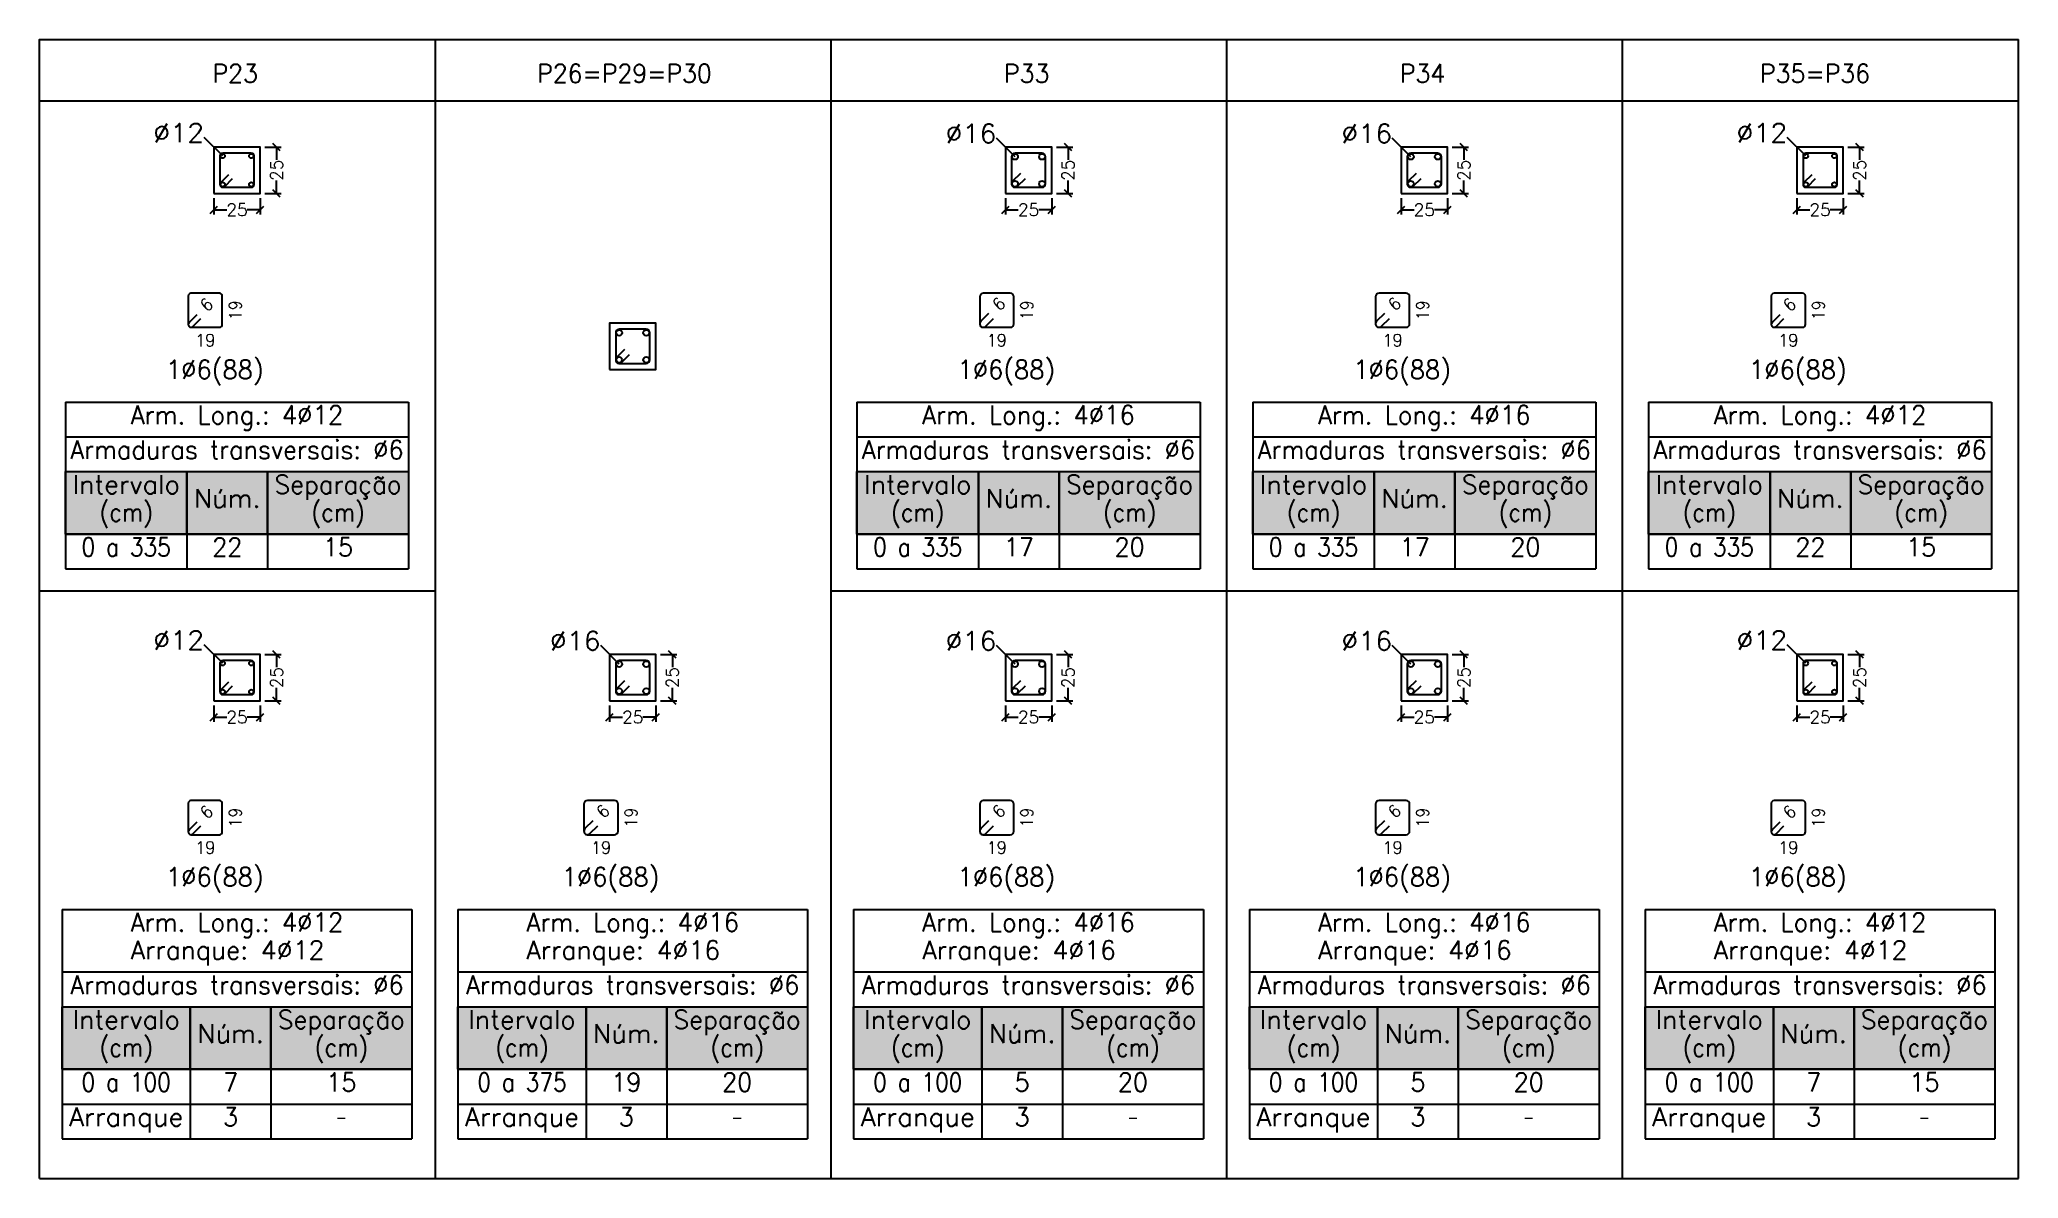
# Model space of a CAD drawing. Header units: inches. Extents: x 0.3 to 21.7, y 0 to 12.3.
import ezdxf
from ezdxf.enums import TextEntityAlignment as Align

# ---------------------------------------------------------------- set-up
doc = ezdxf.new("R2010")
doc.units = ezdxf.units.IN
doc.header["$MEASUREMENT"] = 0
doc.layers.add('.pormenores', color=8, linetype='Continuous')
doc.styles.add('CYPETXT_0.2_romans', font='ROMANS__.TTF', dxfattribs={"height": 0.133333})
doc.styles.add('CYPETXT_romans', font='ROMANS__.TTF', dxfattribs={"height": 0.2})
doc.dimstyles.new('cype_oblique', dxfattribs={"dimtxt": 0.18, "dimasz": 0.18, "dimexe": 0.05, "dimexo": 0.05, "dimgap": 0, "dimtad": 0, "dimdec": 4, "dimzin": 0, "dimdsep": 46, "dimtxsty": 'CYPETXT_0.2_romans', "dimblk": 'OBLIQUE', "dimtsz": 0.04, "dimcen": 0.09, "dimadec": 0, "dimazin": 0, "dimtfac": 1, "dimtdec": 4, "dimtofl": 0, "dimtmove": 2, "dimatfit": 3, "dimfxl": 1, "dimtolj": 1, "dimtzin": 0, "dimarcsym": 0})

msp = doc.modelspace()

# ---------------------------------------------------------------- texts
at = {"layer": '.pormenores', "style": 'CYPETXT_romans'}
for s, height, width, p, p2 in [('P23', 0.2, 0.837611, (2.18326, 11.78699), (2.67526, 11.78699)), ('P26=P29=P30', 0.2, 0.833464, (5.68766, 11.78699), (7.57166, 11.78699)), ('P33', 0.2, 0.837611, (10.72326, 11.78699), (11.21526, 11.78699)), ('P34', 0.2, 0.837611, (14.99326, 11.78699), (15.48526, 11.78699)), ('P35=P36', 0.2, 0.834319, (18.88046, 11.78699), (20.06846, 11.78699)), ('%%c12', 0.2, 0.96554, (1.54586, 11.14599), (2.09486, 11.14599)), ('%%c16', 0.2, 0.96554, (10.09386, 11.13799), (10.64286, 11.13799)), ('%%c16', 0.2, 0.96554, (14.36386, 11.13799), (14.91286, 11.13799)), ('%%c12', 0.2, 0.96554, (18.62586, 11.14599), (19.17486, 11.14599)), ('19', 0.133333, 0.840941, (1.99836, 8.94065), (2.21436, 8.94065)), ('19', 0.133333, 0.840941, (10.53836, 8.94065), (10.75436, 8.94065)), ('19', 0.133333, 0.840941, (14.80836, 8.94065), (15.02436, 8.94065)), ('19', 0.133333, 0.840941, (19.07836, 8.94065), (19.29436, 8.94065)), ('1%%c6(88)', 0.2, 0.858786, (1.68286, 8.59065), (2.73586, 8.59065)), ('1%%c6(88)', 0.2, 0.858786, (10.22286, 8.59065), (11.27586, 8.59065)), ('1%%c6(88)', 0.2, 0.858786, (14.49286, 8.59065), (15.54586, 8.59065)), ('1%%c6(88)', 0.2, 0.858786, (18.76286, 8.59065), (19.81586, 8.59065)), ('Arm. Long.: 4%%c12', 0.2, 0.833143, (1.30184, 8.10148), (3.596, 8.10148)), ('Arm. Long.: 4%%c16', 0.2, 0.833143, (9.84184, 8.10148), (12.136, 8.10148)), ('Arm. Long.: 4%%c16', 0.2, 0.833143, (14.11184, 8.10148), (16.406, 8.10148)), ('Arm. Long.: 4%%c12', 0.2, 0.833143, (18.38184, 8.10148), (20.676, 8.10148)), ('Armaduras transversais: %%c6', 0.2, 0.83363, (0.65101, 7.72632), (4.24668, 7.72632)), ('Armaduras transversais: %%c6', 0.2, 0.83363, (9.19101, 7.72632), (12.78668, 7.72632)), ('Armaduras transversais: %%c6', 0.2, 0.83363, (13.46101, 7.72632), (17.05668, 7.72632)), ('Armaduras transversais: %%c6', 0.2, 0.83363, (17.73101, 7.72632), (21.32668, 7.72632)), ('Intervalo', 0.2, 0.905098, (0.67319, 7.35108), (1.83376, 7.35108)), ('Separação', 0.2, 0.865372, (2.85412, 7.35108), (4.22462, 7.35108)), ('Intervalo', 0.2, 0.905098, (9.21319, 7.35108), (10.37376, 7.35108)), ('Separação', 0.2, 0.865372, (11.39412, 7.35108), (12.76462, 7.35108)), ('Intervalo', 0.2, 0.905098, (13.48319, 7.35108), (14.64376, 7.35108)), ('Separação', 0.2, 0.865372, (15.66412, 7.35108), (17.03462, 7.35108)), ('Intervalo', 0.2, 0.905098, (17.75319, 7.35108), (18.91376, 7.35108)), ('Separação', 0.2, 0.865372, (19.93412, 7.35108), (21.30462, 7.35108)), ('(cm)', 0.2, 0.78554, (0.96555, 7.05119), (1.54133, 7.05119)), ('Núm.', 0.2, 0.922395, (1.98409, 7.20113), (2.70382, 7.20113)), ('(cm)', 0.2, 0.78554, (3.25146, 7.05119), (3.82725, 7.05119)), ('(cm)', 0.2, 0.78554, (9.50555, 7.05119), (10.08133, 7.05119)), ('Núm.', 0.2, 0.922395, (10.52409, 7.20113), (11.24382, 7.20113)), ('(cm)', 0.2, 0.78554, (11.79146, 7.05119), (12.36725, 7.05119)), ('(cm)', 0.2, 0.78554, (13.77555, 7.05119), (14.35133, 7.05119)), ('Núm.', 0.2, 0.922395, (14.79409, 7.20113), (15.51382, 7.20113)), ('(cm)', 0.2, 0.78554, (16.06146, 7.05119), (16.63725, 7.05119)), ('(cm)', 0.2, 0.78554, (18.04555, 7.05119), (18.62133, 7.05119)), ('Núm.', 0.2, 0.922395, (19.06409, 7.20113), (19.78382, 7.20113)), ('(cm)', 0.2, 0.78554, (20.33146, 7.05119), (20.90725, 7.05119)), ('0 a 335', 0.2, 0.708827, (0.77217, 6.67603), (1.73481, 6.67603)), ('22', 0.2, 0.840631, (2.18204, 6.67603), (2.50592, 6.67603)), ('15', 0.2, 0.840631, (3.37745, 6.67603), (3.70133, 6.67603)), ('0 a 335', 0.2, 0.708827, (9.31217, 6.67603), (10.27481, 6.67603)), ('17', 0.2, 0.840631, (10.72204, 6.67603), (11.04592, 6.67603)), ('20', 0.2, 0.840631, (11.91745, 6.67603), (12.24133, 6.67603)), ('0 a 335', 0.2, 0.708827, (13.58217, 6.67603), (14.54481, 6.67603)), ('17', 0.2, 0.840631, (14.99204, 6.67603), (15.31592, 6.67603)), ('20', 0.2, 0.840631, (16.18745, 6.67603), (16.51133, 6.67603)), ('0 a 335', 0.2, 0.708827, (17.85217, 6.67603), (18.81481, 6.67603)), ('22', 0.2, 0.840631, (19.26204, 6.67603), (19.58592, 6.67603)), ('15', 0.2, 0.840631, (20.45745, 6.67603), (20.78133, 6.67603)), ('%%c12', 0.2, 0.96554, (1.54586, 5.67099), (2.09486, 5.67099)), ('%%c16', 0.2, 0.96554, (5.82386, 5.66299), (6.37286, 5.66299)), ('%%c16', 0.2, 0.96554, (10.09386, 5.66299), (10.64286, 5.66299)), ('%%c16', 0.2, 0.96554, (14.36386, 5.66299), (14.91286, 5.66299)), ('%%c12', 0.2, 0.96554, (18.62586, 5.67099), (19.17486, 5.67099)), ('19', 0.133333, 0.840941, (1.99836, 3.46565), (2.21436, 3.46565)), ('19', 0.133333, 0.840941, (6.26836, 3.46565), (6.48436, 3.46565)), ('19', 0.133333, 0.840941, (10.53836, 3.46565), (10.75436, 3.46565)), ('19', 0.133333, 0.840941, (14.80836, 3.46565), (15.02436, 3.46565)), ('19', 0.133333, 0.840941, (19.07836, 3.46565), (19.29436, 3.46565)), ('1%%c6(88)', 0.2, 0.858786, (1.68286, 3.11565), (2.73586, 3.11565)), ('1%%c6(88)', 0.2, 0.858786, (5.95286, 3.11565), (7.00586, 3.11565)), ('1%%c6(88)', 0.2, 0.858786, (10.22286, 3.11565), (11.27586, 3.11565)), ('1%%c6(88)', 0.2, 0.858786, (14.49286, 3.11565), (15.54586, 3.11565)), ('1%%c6(88)', 0.2, 0.858786, (18.76286, 3.11565), (19.81586, 3.11565)), ('Arm. Long.: 4%%c12', 0.2, 0.833143, (1.30184, 2.62648), (3.596, 2.62648)), ('Arm. Long.: 4%%c16', 0.2, 0.833143, (5.57184, 2.62648), (7.866, 2.62648)), ('Arm. Long.: 4%%c16', 0.2, 0.833143, (9.84184, 2.62648), (12.136, 2.62648)), ('Arm. Long.: 4%%c16', 0.2, 0.833143, (14.11184, 2.62648), (16.406, 2.62648)), ('Arm. Long.: 4%%c12', 0.2, 0.833143, (18.38184, 2.62648), (20.676, 2.62648)), ('Arranque: 4%%c12', 0.2, 0.872218, (1.30184, 2.32659), (3.39207, 2.32659)), ('Arranque: 4%%c16', 0.2, 0.872218, (5.57184, 2.32659), (7.66207, 2.32659)), ('Arranque: 4%%c16', 0.2, 0.872218, (9.84184, 2.32659), (11.93207, 2.32659)), ('Arranque: 4%%c16', 0.2, 0.872218, (14.11184, 2.32659), (16.20207, 2.32659)), ('Arranque: 4%%c12', 0.2, 0.872218, (18.38184, 2.32659), (20.47207, 2.32659)), ('Armaduras transversais: %%c6', 0.2, 0.83363, (0.65101, 1.95143), (4.24668, 1.95143)), ('Armaduras transversais: %%c6', 0.2, 0.83363, (4.92101, 1.95143), (8.51668, 1.95143)), ('Armaduras transversais: %%c6', 0.2, 0.83363, (9.19101, 1.95143), (12.78668, 1.95143)), ('Armaduras transversais: %%c6', 0.2, 0.83363, (13.46101, 1.95143), (17.05668, 1.95143)), ('Armaduras transversais: %%c6', 0.2, 0.83363, (17.73101, 1.95143), (21.32668, 1.95143)), ('Intervalo', 0.2, 0.905098, (0.67319, 1.57619), (1.83376, 1.57619)), ('Separação', 0.2, 0.865372, (2.8901, 1.57619), (4.2606, 1.57619)), ('Intervalo', 0.2, 0.905098, (4.94319, 1.57619), (6.10376, 1.57619)), ('Separação', 0.2, 0.865372, (7.1601, 1.57619), (8.5306, 1.57619)), ('Intervalo', 0.2, 0.905098, (9.21319, 1.57619), (10.37376, 1.57619)), ('Separação', 0.2, 0.865372, (11.4301, 1.57619), (12.8006, 1.57619)), ('Intervalo', 0.2, 0.905098, (13.48319, 1.57619), (14.64376, 1.57619)), ('Separação', 0.2, 0.865372, (15.7001, 1.57619), (17.0706, 1.57619)), ('Intervalo', 0.2, 0.905098, (17.75319, 1.57619), (18.91376, 1.57619)), ('Separação', 0.2, 0.865372, (19.9701, 1.57619), (21.3406, 1.57619)), ('(cm)', 0.2, 0.78554, (0.96555, 1.2763), (1.54133, 1.2763)), ('Núm.', 0.2, 0.922395, (2.02007, 1.42624), (2.7398, 1.42624)), ('(cm)', 0.2, 0.78554, (3.28745, 1.2763), (3.86323, 1.2763)), ('(cm)', 0.2, 0.78554, (5.23555, 1.2763), (5.81133, 1.2763)), ('Núm.', 0.2, 0.922395, (6.29007, 1.42624), (7.0098, 1.42624)), ('(cm)', 0.2, 0.78554, (7.55745, 1.2763), (8.13323, 1.2763)), ('(cm)', 0.2, 0.78554, (9.50555, 1.2763), (10.08133, 1.2763)), ('Núm.', 0.2, 0.922395, (10.56007, 1.42624), (11.2798, 1.42624)), ('(cm)', 0.2, 0.78554, (11.82745, 1.2763), (12.40323, 1.2763)), ('(cm)', 0.2, 0.78554, (13.77555, 1.2763), (14.35133, 1.2763)), ('Núm.', 0.2, 0.922395, (14.83007, 1.42624), (15.5498, 1.42624)), ('(cm)', 0.2, 0.78554, (16.09745, 1.2763), (16.67323, 1.2763)), ('(cm)', 0.2, 0.78554, (18.04555, 1.2763), (18.62133, 1.2763)), ('Núm.', 0.2, 0.922395, (19.10007, 1.42624), (19.8198, 1.42624)), ('(cm)', 0.2, 0.78554, (20.36745, 1.2763), (20.94323, 1.2763)), ('0 a 100', 0.2, 0.708827, (0.77217, 0.90114), (1.73481, 0.90114)), ('7', 0.2, 0.840631, (2.29896, 0.90114), (2.4609, 0.90114)), ('15', 0.2, 0.840631, (3.41343, 0.90114), (3.73731, 0.90114)), ('0 a 375', 0.2, 0.708827, (5.04217, 0.90114), (6.00481, 0.90114)), ('19', 0.2, 0.840631, (6.48802, 0.90114), (6.8119, 0.90114)), ('20', 0.2, 0.840631, (7.68343, 0.90114), (8.00731, 0.90114)), ('0 a 100', 0.2, 0.708827, (9.31217, 0.90114), (10.27481, 0.90114)), ('5', 0.2, 0.840631, (10.83896, 0.90114), (11.0009, 0.90114)), ('20', 0.2, 0.840631, (11.95343, 0.90114), (12.27731, 0.90114)), ('0 a 100', 0.2, 0.708827, (13.58217, 0.90114), (14.54481, 0.90114)), ('5', 0.2, 0.840631, (15.10896, 0.90114), (15.2709, 0.90114)), ('20', 0.2, 0.840631, (16.22343, 0.90114), (16.54731, 0.90114)), ('0 a 100', 0.2, 0.708827, (17.85217, 0.90114), (18.81481, 0.90114)), ('7', 0.2, 0.840631, (19.37896, 0.90114), (19.5409, 0.90114)), ('15', 0.2, 0.840631, (20.49343, 0.90114), (20.81731, 0.90114)), ('Arranque', 0.2, 0.923559, (0.63721, 0.52598), (1.86975, 0.52598)), ('3', 0.2, 0.840631, (2.29896, 0.52598), (2.4609, 0.52598)), ('Arranque', 0.2, 0.923559, (4.90721, 0.52598), (6.13975, 0.52598)), ('3', 0.2, 0.840631, (6.56896, 0.52598), (6.7309, 0.52598)), ('Arranque', 0.2, 0.923559, (9.17721, 0.52598), (10.40975, 0.52598)), ('3', 0.2, 0.840631, (10.83896, 0.52598), (11.0009, 0.52598)), ('Arranque', 0.2, 0.923559, (13.44721, 0.52598), (14.67975, 0.52598)), ('3', 0.2, 0.840631, (15.10896, 0.52598), (15.2709, 0.52598)), ('Arranque', 0.2, 0.923559, (17.71721, 0.52598), (18.94975, 0.52598)), ('3', 0.2, 0.840631, (19.37896, 0.52598), (19.5409, 0.52598)), ('-', 0.2, 0.481468, (3.51537, 0.52598), (3.63532, 0.52598)), ('-', 0.2, 0.481468, (7.78537, 0.52598), (7.90532, 0.52598)), ('-', 0.2, 0.481468, (12.05537, 0.52598), (12.17532, 0.52598)), ('-', 0.2, 0.481468, (16.32537, 0.52598), (16.44532, 0.52598)), ('-', 0.2, 0.481468, (20.59537, 0.52598), (20.71532, 0.52598))]:
    msp.add_text(s, height=height, dxfattribs=dict(at, width=width)).set_placement(p, p2, align=Align.FIT)
at = {"layer": '.pormenores', "style": 'CYPETXT_romans', "width": 0.840941}
for s, height, rotation, p, p2 in [('6', 0.13333, 45, (2.12867, 9.30582), (2.20504, 9.38219)), ('19', 0.133333, 90, (2.49636, 9.22265), (2.49636, 9.43865)), ('6', 0.13333, 45, (10.67667, 9.31382), (10.75304, 9.39019)), ('19', 0.133333, 90, (11.03636, 9.22265), (11.03636, 9.43865)), ('6', 0.13333, 45, (14.94667, 9.31382), (15.02304, 9.39019)), ('19', 0.133333, 90, (15.30636, 9.22265), (15.30636, 9.43865)), ('6', 0.13333, 45, (19.20867, 9.30582), (19.28504, 9.38219)), ('19', 0.133333, 90, (19.57636, 9.22265), (19.57636, 9.43865)), ('6', 0.13333, 45, (2.12867, 3.83082), (2.20504, 3.90719)), ('19', 0.133333, 90, (2.49636, 3.74765), (2.49636, 3.96365)), ('6', 0.13333, 45, (6.40667, 3.83882), (6.48304, 3.91519)), ('19', 0.133333, 90, (6.76636, 3.74765), (6.76636, 3.96365)), ('6', 0.13333, 45, (10.67667, 3.83882), (10.75304, 3.91519)), ('19', 0.133333, 90, (11.03636, 3.74765), (11.03636, 3.96365)), ('6', 0.13333, 45, (14.94667, 3.83882), (15.02304, 3.91519)), ('19', 0.133333, 90, (15.30636, 3.74765), (15.30636, 3.96365)), ('6', 0.13333, 45, (19.20867, 3.83082), (19.28504, 3.90719)), ('19', 0.133333, 90, (19.57636, 3.74765), (19.57636, 3.96365))]:
    msp.add_text(s, height=height, rotation=rotation, dxfattribs=at).set_placement(p, p2, align=Align.FIT)

# ---------------------------------------------------------------- blocks, each defined once
blk = doc.blocks.new('*D58')
at = {"layer": '.pormenores', "color": 0, "lineweight": -2, "transparency": 16777216}
for p, q in [((2.199, 10.542), (2.199, 10.365)), ((2.699, 10.542), (2.699, 10.365)), ((2.159, 10.375), (2.239, 10.455)), ((2.199, 10.415), (2.338, 10.415)), ((2.699, 10.415), (2.559, 10.415)), ((2.659, 10.375), (2.739, 10.455))]:
    blk.add_line(p, q, dxfattribs=at)
at = {"layer": 'Defpoints', "color": 0, "transparency": 16777216}
for p in [(2.199, 10.592), (2.699, 10.592), (2.699, 10.415)]:
    blk.add_point(p, dxfattribs=at)
at = {"layer": '.pormenores', "color": 0, "transparency": 16777216, "insert": (2.449, 10.415), "char_height": 0.1333, "attachment_point": 5, "style": 'CYPETXT_0.2_romans'}
blk.add_mtext('\\A1;25', dxfattribs=at)
blk = doc.blocks.new('_OBLIQUE')
at = {"color": 0, "linetype": 'ByBlock'}
blk.add_line((-0.5, -0.5), (0.5, 0.5), dxfattribs=at)
blk = doc.blocks.new('*D59')
at = {"layer": '.pormenores', "color": 0, "lineweight": -2, "transparency": 16777216}
for p, q in [((2.916, 11.052), (2.836, 11.132)), ((2.749, 11.092), (2.926, 11.092)), ((2.876, 11.092), (2.876, 10.953)), ((2.876, 10.592), (2.876, 10.731)), ((2.749, 10.592), (2.926, 10.592)), ((2.916, 10.552), (2.836, 10.632))]:
    blk.add_line(p, q, dxfattribs=at)
at = {"layer": 'Defpoints', "color": 0, "transparency": 16777216}
for p in [(2.699, 11.092), (2.876, 11.092), (2.699, 10.592)]:
    blk.add_point(p, dxfattribs=at)
at = {"layer": '.pormenores', "color": 0, "transparency": 16777216, "insert": (2.876, 10.842), "char_height": 0.1333, "attachment_point": 5, "rotation": 90, "style": 'CYPETXT_0.2_romans'}
blk.add_mtext('\\A1;25', dxfattribs=at)
blk = doc.blocks.new('*D60')
at = {"layer": '.pormenores', "color": 0, "lineweight": -2, "transparency": 16777216}
for p, q in [((10.739, 10.542), (10.739, 10.365)), ((11.239, 10.542), (11.239, 10.365)), ((10.699, 10.375), (10.779, 10.455)), ((10.739, 10.415), (10.878, 10.415)), ((11.239, 10.415), (11.099, 10.415)), ((11.199, 10.375), (11.279, 10.455))]:
    blk.add_line(p, q, dxfattribs=at)
at = {"layer": 'Defpoints', "color": 0, "transparency": 16777216}
for p in [(10.739, 10.592), (11.239, 10.592), (11.239, 10.415)]:
    blk.add_point(p, dxfattribs=at)
at = {"layer": '.pormenores', "color": 0, "transparency": 16777216, "insert": (10.989, 10.415), "char_height": 0.1333, "attachment_point": 5, "style": 'CYPETXT_0.2_romans'}
blk.add_mtext('\\A1;25', dxfattribs=at)
blk = doc.blocks.new('*D61')
at = {"layer": '.pormenores', "color": 0, "lineweight": -2, "transparency": 16777216}
for p, q in [((11.456, 11.052), (11.376, 11.132)), ((11.289, 11.092), (11.466, 11.092)), ((11.416, 11.092), (11.416, 10.953)), ((11.416, 10.592), (11.416, 10.731)), ((11.289, 10.592), (11.466, 10.592)), ((11.456, 10.552), (11.376, 10.632))]:
    blk.add_line(p, q, dxfattribs=at)
at = {"layer": 'Defpoints', "color": 0, "transparency": 16777216}
for p in [(11.239, 11.092), (11.416, 11.092), (11.239, 10.592)]:
    blk.add_point(p, dxfattribs=at)
at = {"layer": '.pormenores', "color": 0, "transparency": 16777216, "insert": (11.416, 10.842), "char_height": 0.1333, "attachment_point": 5, "rotation": 90, "style": 'CYPETXT_0.2_romans'}
blk.add_mtext('\\A1;25', dxfattribs=at)
blk = doc.blocks.new('*D62')
at = {"layer": '.pormenores', "color": 0, "lineweight": -2, "transparency": 16777216}
for p, q in [((15.009, 10.542), (15.009, 10.365)), ((15.509, 10.542), (15.509, 10.365)), ((14.969, 10.375), (15.049, 10.455)), ((15.009, 10.415), (15.148, 10.415)), ((15.509, 10.415), (15.369, 10.415)), ((15.469, 10.375), (15.549, 10.455))]:
    blk.add_line(p, q, dxfattribs=at)
at = {"layer": 'Defpoints', "color": 0, "transparency": 16777216}
for p in [(15.009, 10.592), (15.509, 10.592), (15.509, 10.415)]:
    blk.add_point(p, dxfattribs=at)
at = {"layer": '.pormenores', "color": 0, "transparency": 16777216, "insert": (15.259, 10.415), "char_height": 0.1333, "attachment_point": 5, "style": 'CYPETXT_0.2_romans'}
blk.add_mtext('\\A1;25', dxfattribs=at)
blk = doc.blocks.new('*D63')
at = {"layer": '.pormenores', "color": 0, "lineweight": -2, "transparency": 16777216}
for p, q in [((15.726, 11.052), (15.646, 11.132)), ((15.559, 11.092), (15.736, 11.092)), ((15.686, 11.092), (15.686, 10.953)), ((15.686, 10.592), (15.686, 10.731)), ((15.559, 10.592), (15.736, 10.592)), ((15.726, 10.552), (15.646, 10.632))]:
    blk.add_line(p, q, dxfattribs=at)
at = {"layer": 'Defpoints', "color": 0, "transparency": 16777216}
for p in [(15.509, 11.092), (15.686, 11.092), (15.509, 10.592)]:
    blk.add_point(p, dxfattribs=at)
at = {"layer": '.pormenores', "color": 0, "transparency": 16777216, "insert": (15.686, 10.842), "char_height": 0.1333, "attachment_point": 5, "rotation": 90, "style": 'CYPETXT_0.2_romans'}
blk.add_mtext('\\A1;25', dxfattribs=at)
blk = doc.blocks.new('*D64')
at = {"layer": '.pormenores', "color": 0, "lineweight": -2, "transparency": 16777216}
for p, q in [((19.279, 10.542), (19.279, 10.365)), ((19.779, 10.542), (19.779, 10.365)), ((19.239, 10.375), (19.319, 10.455)), ((19.279, 10.415), (19.418, 10.415)), ((19.779, 10.415), (19.639, 10.415)), ((19.739, 10.375), (19.819, 10.455))]:
    blk.add_line(p, q, dxfattribs=at)
at = {"layer": 'Defpoints', "color": 0, "transparency": 16777216}
for p in [(19.279, 10.592), (19.779, 10.592), (19.779, 10.415)]:
    blk.add_point(p, dxfattribs=at)
at = {"layer": '.pormenores', "color": 0, "transparency": 16777216, "insert": (19.529, 10.415), "char_height": 0.1333, "attachment_point": 5, "style": 'CYPETXT_0.2_romans'}
blk.add_mtext('\\A1;25', dxfattribs=at)
blk = doc.blocks.new('*D65')
at = {"layer": '.pormenores', "color": 0, "lineweight": -2, "transparency": 16777216}
for p, q in [((19.996, 11.052), (19.916, 11.132)), ((19.829, 11.092), (20.006, 11.092)), ((19.956, 11.092), (19.956, 10.953)), ((19.956, 10.592), (19.956, 10.731)), ((19.829, 10.592), (20.006, 10.592)), ((19.996, 10.552), (19.916, 10.632))]:
    blk.add_line(p, q, dxfattribs=at)
at = {"layer": 'Defpoints', "color": 0, "transparency": 16777216}
for p in [(19.779, 11.092), (19.956, 11.092), (19.779, 10.592)]:
    blk.add_point(p, dxfattribs=at)
at = {"layer": '.pormenores', "color": 0, "transparency": 16777216, "insert": (19.956, 10.842), "char_height": 0.1333, "attachment_point": 5, "rotation": 90, "style": 'CYPETXT_0.2_romans'}
blk.add_mtext('\\A1;25', dxfattribs=at)
blk = doc.blocks.new('*D66')
at = {"layer": '.pormenores', "color": 0, "lineweight": -2, "transparency": 16777216}
for p, q in [((2.159, 4.9), (2.239, 4.98)), ((2.199, 5.067), (2.199, 4.89)), ((2.199, 4.94), (2.338, 4.94)), ((2.699, 4.94), (2.559, 4.94)), ((2.659, 4.9), (2.739, 4.98)), ((2.699, 5.067), (2.699, 4.89))]:
    blk.add_line(p, q, dxfattribs=at)
at = {"layer": 'Defpoints', "color": 0, "transparency": 16777216}
for p in [(2.199, 5.117), (2.699, 5.117), (2.699, 4.94)]:
    blk.add_point(p, dxfattribs=at)
at = {"layer": '.pormenores', "color": 0, "transparency": 16777216, "insert": (2.449, 4.94), "char_height": 0.1333, "attachment_point": 5, "style": 'CYPETXT_0.2_romans'}
blk.add_mtext('\\A1;25', dxfattribs=at)
blk = doc.blocks.new('*D67')
at = {"layer": '.pormenores', "color": 0, "lineweight": -2, "transparency": 16777216}
for p, q in [((2.749, 5.617), (2.926, 5.617)), ((2.916, 5.577), (2.836, 5.657)), ((2.876, 5.617), (2.876, 5.478)), ((2.916, 5.077), (2.836, 5.157)), ((2.876, 5.117), (2.876, 5.256)), ((2.749, 5.117), (2.926, 5.117))]:
    blk.add_line(p, q, dxfattribs=at)
at = {"layer": 'Defpoints', "color": 0, "transparency": 16777216}
for p in [(2.699, 5.617), (2.876, 5.617), (2.699, 5.117)]:
    blk.add_point(p, dxfattribs=at)
at = {"layer": '.pormenores', "color": 0, "transparency": 16777216, "insert": (2.876, 5.367), "char_height": 0.1333, "attachment_point": 5, "rotation": 90, "style": 'CYPETXT_0.2_romans'}
blk.add_mtext('\\A1;25', dxfattribs=at)
blk = doc.blocks.new('*D68')
at = {"layer": '.pormenores', "color": 0, "lineweight": -2, "transparency": 16777216}
for p, q in [((6.429, 4.9), (6.509, 4.98)), ((6.469, 5.067), (6.469, 4.89)), ((6.469, 4.94), (6.608, 4.94)), ((6.969, 4.94), (6.829, 4.94)), ((6.929, 4.9), (7.009, 4.98)), ((6.969, 5.067), (6.969, 4.89))]:
    blk.add_line(p, q, dxfattribs=at)
at = {"layer": 'Defpoints', "color": 0, "transparency": 16777216}
for p in [(6.469, 5.117), (6.969, 5.117), (6.969, 4.94)]:
    blk.add_point(p, dxfattribs=at)
at = {"layer": '.pormenores', "color": 0, "transparency": 16777216, "insert": (6.719, 4.94), "char_height": 0.1333, "attachment_point": 5, "style": 'CYPETXT_0.2_romans'}
blk.add_mtext('\\A1;25', dxfattribs=at)
blk = doc.blocks.new('*D69')
at = {"layer": '.pormenores', "color": 0, "lineweight": -2, "transparency": 16777216}
for p, q in [((7.019, 5.617), (7.196, 5.617)), ((7.186, 5.577), (7.106, 5.657)), ((7.146, 5.617), (7.146, 5.478)), ((7.186, 5.077), (7.106, 5.157)), ((7.146, 5.117), (7.146, 5.256)), ((7.019, 5.117), (7.196, 5.117))]:
    blk.add_line(p, q, dxfattribs=at)
at = {"layer": 'Defpoints', "color": 0, "transparency": 16777216}
for p in [(6.969, 5.617), (7.146, 5.617), (6.969, 5.117)]:
    blk.add_point(p, dxfattribs=at)
at = {"layer": '.pormenores', "color": 0, "transparency": 16777216, "insert": (7.146, 5.367), "char_height": 0.1333, "attachment_point": 5, "rotation": 90, "style": 'CYPETXT_0.2_romans'}
blk.add_mtext('\\A1;25', dxfattribs=at)
blk = doc.blocks.new('*D70')
at = {"layer": '.pormenores', "color": 0, "lineweight": -2, "transparency": 16777216}
for p, q in [((10.699, 4.9), (10.779, 4.98)), ((10.739, 5.067), (10.739, 4.89)), ((10.739, 4.94), (10.878, 4.94)), ((11.239, 4.94), (11.099, 4.94)), ((11.199, 4.9), (11.279, 4.98)), ((11.239, 5.067), (11.239, 4.89))]:
    blk.add_line(p, q, dxfattribs=at)
at = {"layer": 'Defpoints', "color": 0, "transparency": 16777216}
for p in [(10.739, 5.117), (11.239, 5.117), (11.239, 4.94)]:
    blk.add_point(p, dxfattribs=at)
at = {"layer": '.pormenores', "color": 0, "transparency": 16777216, "insert": (10.989, 4.94), "char_height": 0.1333, "attachment_point": 5, "style": 'CYPETXT_0.2_romans'}
blk.add_mtext('\\A1;25', dxfattribs=at)
blk = doc.blocks.new('*D71')
at = {"layer": '.pormenores', "color": 0, "lineweight": -2, "transparency": 16777216}
for p, q in [((11.289, 5.617), (11.466, 5.617)), ((11.456, 5.577), (11.376, 5.657)), ((11.416, 5.617), (11.416, 5.478)), ((11.456, 5.077), (11.376, 5.157)), ((11.416, 5.117), (11.416, 5.256)), ((11.289, 5.117), (11.466, 5.117))]:
    blk.add_line(p, q, dxfattribs=at)
at = {"layer": 'Defpoints', "color": 0, "transparency": 16777216}
for p in [(11.239, 5.617), (11.416, 5.617), (11.239, 5.117)]:
    blk.add_point(p, dxfattribs=at)
at = {"layer": '.pormenores', "color": 0, "transparency": 16777216, "insert": (11.416, 5.367), "char_height": 0.1333, "attachment_point": 5, "rotation": 90, "style": 'CYPETXT_0.2_romans'}
blk.add_mtext('\\A1;25', dxfattribs=at)
blk = doc.blocks.new('*D72')
at = {"layer": '.pormenores', "color": 0, "lineweight": -2, "transparency": 16777216}
for p, q in [((14.969, 4.9), (15.049, 4.98)), ((15.009, 5.067), (15.009, 4.89)), ((15.009, 4.94), (15.148, 4.94)), ((15.509, 4.94), (15.369, 4.94)), ((15.469, 4.9), (15.549, 4.98)), ((15.509, 5.067), (15.509, 4.89))]:
    blk.add_line(p, q, dxfattribs=at)
at = {"layer": 'Defpoints', "color": 0, "transparency": 16777216}
for p in [(15.009, 5.117), (15.509, 5.117), (15.509, 4.94)]:
    blk.add_point(p, dxfattribs=at)
at = {"layer": '.pormenores', "color": 0, "transparency": 16777216, "insert": (15.259, 4.94), "char_height": 0.1333, "attachment_point": 5, "style": 'CYPETXT_0.2_romans'}
blk.add_mtext('\\A1;25', dxfattribs=at)
blk = doc.blocks.new('*D73')
at = {"layer": '.pormenores', "color": 0, "lineweight": -2, "transparency": 16777216}
for p, q in [((15.559, 5.617), (15.736, 5.617)), ((15.726, 5.577), (15.646, 5.657)), ((15.686, 5.617), (15.686, 5.478)), ((15.726, 5.077), (15.646, 5.157)), ((15.686, 5.117), (15.686, 5.256)), ((15.559, 5.117), (15.736, 5.117))]:
    blk.add_line(p, q, dxfattribs=at)
at = {"layer": 'Defpoints', "color": 0, "transparency": 16777216}
for p in [(15.509, 5.617), (15.686, 5.617), (15.509, 5.117)]:
    blk.add_point(p, dxfattribs=at)
at = {"layer": '.pormenores', "color": 0, "transparency": 16777216, "insert": (15.686, 5.367), "char_height": 0.1333, "attachment_point": 5, "rotation": 90, "style": 'CYPETXT_0.2_romans'}
blk.add_mtext('\\A1;25', dxfattribs=at)
blk = doc.blocks.new('*D74')
at = {"layer": '.pormenores', "color": 0, "lineweight": -2, "transparency": 16777216}
for p, q in [((19.239, 4.9), (19.319, 4.98)), ((19.279, 5.067), (19.279, 4.89)), ((19.279, 4.94), (19.418, 4.94)), ((19.779, 4.94), (19.639, 4.94)), ((19.739, 4.9), (19.819, 4.98)), ((19.779, 5.067), (19.779, 4.89))]:
    blk.add_line(p, q, dxfattribs=at)
at = {"layer": 'Defpoints', "color": 0, "transparency": 16777216}
for p in [(19.279, 5.117), (19.779, 5.117), (19.779, 4.94)]:
    blk.add_point(p, dxfattribs=at)
at = {"layer": '.pormenores', "color": 0, "transparency": 16777216, "insert": (19.529, 4.94), "char_height": 0.1333, "attachment_point": 5, "style": 'CYPETXT_0.2_romans'}
blk.add_mtext('\\A1;25', dxfattribs=at)
blk = doc.blocks.new('*D75')
at = {"layer": '.pormenores', "color": 0, "lineweight": -2, "transparency": 16777216}
for p, q in [((19.829, 5.617), (20.006, 5.617)), ((19.996, 5.577), (19.916, 5.657)), ((19.956, 5.617), (19.956, 5.478)), ((19.996, 5.077), (19.916, 5.157)), ((19.956, 5.117), (19.956, 5.256)), ((19.829, 5.117), (20.006, 5.117))]:
    blk.add_line(p, q, dxfattribs=at)
at = {"layer": 'Defpoints', "color": 0, "transparency": 16777216}
for p in [(19.779, 5.617), (19.956, 5.617), (19.779, 5.117)]:
    blk.add_point(p, dxfattribs=at)
at = {"layer": '.pormenores', "color": 0, "transparency": 16777216, "insert": (19.956, 5.367), "char_height": 0.1333, "attachment_point": 5, "rotation": 90, "style": 'CYPETXT_0.2_romans'}
blk.add_mtext('\\A1;25', dxfattribs=at)

# ---------------------------------------------------------------- dimensions: what is measured, and where the dimension line sits
at = {"layer": '.pormenores'}
for p1, p2, picture, middle in [((2.69886, 10.59199), (2.69886, 11.09199), '*D59', (2.8762, 10.84199)), ((11.23886, 10.59199), (11.23886, 11.09199), '*D61', (11.4162, 10.84199)), ((15.50886, 10.59199), (15.50886, 11.09199), '*D63', (15.6862, 10.84199)), ((19.77886, 10.59199), (19.77886, 11.09199), '*D65', (19.9562, 10.84199)), ((2.19886, 10.59199), (2.69886, 10.59199), '*D58', (2.44886, 10.41465)), ((10.73886, 10.59199), (11.23886, 10.59199), '*D60', (10.98886, 10.41465)), ((15.00886, 10.59199), (15.50886, 10.59199), '*D62', (15.25886, 10.41465)), ((19.27886, 10.59199), (19.77886, 10.59199), '*D64', (19.52886, 10.41465)), ((2.69886, 5.11699), (2.69886, 5.61699), '*D67', (2.8762, 5.36699)), ((6.96886, 5.11699), (6.96886, 5.61699), '*D69', (7.1462, 5.36699)), ((11.23886, 5.11699), (11.23886, 5.61699), '*D71', (11.4162, 5.36699)), ((15.50886, 5.11699), (15.50886, 5.61699), '*D73', (15.6862, 5.36699)), ((19.77886, 5.11699), (19.77886, 5.61699), '*D75', (19.9562, 5.36699)), ((2.19886, 5.11699), (2.69886, 5.11699), '*D66', (2.44886, 4.93965)), ((6.46886, 5.11699), (6.96886, 5.11699), '*D68', (6.71886, 4.93965)), ((10.73886, 5.11699), (11.23886, 5.11699), '*D70', (10.98886, 4.93965)), ((15.00886, 5.11699), (15.50886, 5.11699), '*D72', (15.25886, 4.93965)), ((19.27886, 5.11699), (19.77886, 5.11699), '*D74', (19.52886, 4.93965))]:
    dim = msp.add_aligned_dim(p1=p1, p2=p2, distance=-0.17733, text='25', dimstyle='cype_oblique', dxfattribs=at)
    dim.commit()
    dim.dimension.update_dxf_attribs({"geometry": picture, "text_midpoint": middle})

# ---------------------------------------------------------------- hatches: boundary and pattern name
at = {"layer": '.pormenores', "true_color": 0xf2f1f0}
for points in [[(0.59801, 7.59025), (1.9089, 7.59025), (1.9089, 6.91521), (0.59801, 6.91521)], [(1.9089, 7.59025), (2.77894, 7.59025), (2.77894, 6.91521), (1.9089, 6.91521)], [(2.77894, 7.59025), (4.29972, 7.59025), (4.29972, 6.91521), (2.77894, 6.91521)], [(9.13801, 7.59025), (10.4489, 7.59025), (10.4489, 6.91521), (9.13801, 6.91521)], [(10.4489, 7.59025), (11.31894, 7.59025), (11.31894, 6.91521), (10.4489, 6.91521)], [(11.31894, 7.59025), (12.83972, 7.59025), (12.83972, 6.91521), (11.31894, 6.91521)], [(13.40801, 7.59025), (14.7189, 7.59025), (14.7189, 6.91521), (13.40801, 6.91521)], [(14.7189, 7.59025), (15.58894, 7.59025), (15.58894, 6.91521), (14.7189, 6.91521)], [(15.58894, 7.59025), (17.10972, 7.59025), (17.10972, 6.91521), (15.58894, 6.91521)], [(17.67801, 7.59025), (18.9889, 7.59025), (18.9889, 6.91521), (17.67801, 6.91521)], [(18.9889, 7.59025), (19.85894, 7.59025), (19.85894, 6.91521), (18.9889, 6.91521)], [(19.85894, 7.59025), (21.37972, 7.59025), (21.37972, 6.91521), (19.85894, 6.91521)], [(0.56203, 1.81536), (1.94489, 1.81536), (1.94489, 1.14032), (0.56203, 1.14032)], [(1.94489, 1.81536), (2.81492, 1.81536), (2.81492, 1.14032), (1.94489, 1.14032)], [(2.81492, 1.81536), (4.3357, 1.81536), (4.3357, 1.14032), (2.81492, 1.14032)], [(4.83203, 1.81536), (6.21489, 1.81536), (6.21489, 1.14032), (4.83203, 1.14032)], [(6.21489, 1.81536), (7.08492, 1.81536), (7.08492, 1.14032), (6.21489, 1.14032)], [(7.08492, 1.81536), (8.6057, 1.81536), (8.6057, 1.14032), (7.08492, 1.14032)], [(9.10203, 1.81536), (10.48489, 1.81536), (10.48489, 1.14032), (9.10203, 1.14032)], [(10.48489, 1.81536), (11.35492, 1.81536), (11.35492, 1.14032), (10.48489, 1.14032)], [(11.35492, 1.81536), (12.8757, 1.81536), (12.8757, 1.14032), (11.35492, 1.14032)], [(13.37203, 1.81536), (14.75489, 1.81536), (14.75489, 1.14032), (13.37203, 1.14032)], [(14.75489, 1.81536), (15.62492, 1.81536), (15.62492, 1.14032), (14.75489, 1.14032)], [(15.62492, 1.81536), (17.1457, 1.81536), (17.1457, 1.14032), (15.62492, 1.14032)], [(17.64203, 1.81536), (19.02489, 1.81536), (19.02489, 1.14032), (17.64203, 1.14032)], [(19.02489, 1.81536), (19.89492, 1.81536), (19.89492, 1.14032), (19.02489, 1.14032)], [(19.89492, 1.81536), (21.4157, 1.81536), (21.4157, 1.14032), (19.89492, 1.14032)]]:
    msp.add_hatch(color=7, dxfattribs=at).paths.add_polyline_path(points, flags=0)

# ---------------------------------------------------------------- linework, layer by layer
at = {"layer": '.pormenores'}
for p, q in [((4.58886, 11.59199), (4.58886, 12.25199)), ((4.58886, 12.25199), (8.85886, 12.25199)), ((8.85886, 11.59199), (8.85886, 12.25199)), ((8.85886, 12.25199), (13.12886, 12.25199)), ((13.12886, 11.59199), (13.12886, 12.25199)), ((13.12886, 12.25199), (17.39886, 12.25199)), ((17.39886, 11.59199), (17.39886, 12.25199)), ((17.39886, 12.25199), (21.66886, 12.25199)), ((21.66886, 11.59199), (21.66886, 12.25199)), ((0.31886, 11.59199), (4.58886, 11.59199)), ((0.31886, 6.30199), (0.31886, 11.59199)), ((0.31886, 11.59199), (4.58886, 11.59199)), ((4.58886, 11.59199), (8.85886, 11.59199)), ((8.85886, 11.59199), (13.12886, 11.59199)), ((8.85886, 6.30199), (8.85886, 11.59199)), ((8.85886, 11.59199), (13.12886, 11.59199)), ((13.12886, 11.59199), (17.39886, 11.59199)), ((13.12886, 6.30199), (13.12886, 11.59199)), ((13.12886, 11.59199), (17.39886, 11.59199)), ((17.39886, 11.59199), (21.66886, 11.59199)), ((17.39886, 6.30199), (17.39886, 11.59199)), ((17.39886, 11.59199), (21.66886, 11.59199)), ((21.66886, 6.30199), (21.66886, 11.59199)), ((0.59792, 8.34065), (4.2998, 8.34065)), ((0.59792, 8.34065), (0.59792, 6.53996)), ((4.2998, 8.34065), (4.2998, 6.53996)), ((9.13792, 8.34065), (12.8398, 8.34065)), ((9.13792, 8.34065), (9.13792, 6.53996)), ((12.8398, 8.34065), (12.8398, 6.53996)), ((13.40792, 8.34065), (17.1098, 8.34065)), ((13.40792, 8.34065), (13.40792, 6.53996)), ((17.1098, 8.34065), (17.1098, 6.53996)), ((17.67792, 8.34065), (21.3798, 8.34065)), ((17.67792, 8.34065), (17.67792, 6.53996)), ((21.3798, 8.34065), (21.3798, 6.53996)), ((0.59792, 7.9655), (4.2998, 7.9655)), ((9.13792, 7.9655), (12.8398, 7.9655)), ((13.40792, 7.9655), (17.1098, 7.9655)), ((17.67792, 7.9655), (21.3798, 7.9655)), ((0.59792, 7.59034), (4.2998, 7.59034)), ((0.59801, 7.59025), (4.29972, 7.59025)), ((0.59801, 7.59025), (0.59801, 6.54005)), ((1.9089, 7.59025), (1.9089, 6.54005)), ((2.77894, 7.59025), (2.77894, 6.54005)), ((4.29972, 7.59025), (4.29972, 6.54005)), ((9.13792, 7.59034), (12.8398, 7.59034)), ((9.13801, 7.59025), (12.83972, 7.59025)), ((9.13801, 7.59025), (9.13801, 6.54005)), ((10.4489, 7.59025), (10.4489, 6.54005)), ((11.31894, 7.59025), (11.31894, 6.54005)), ((12.83972, 7.59025), (12.83972, 6.54005)), ((13.40792, 7.59034), (17.1098, 7.59034)), ((13.40801, 7.59025), (17.10972, 7.59025)), ((13.40801, 7.59025), (13.40801, 6.54005)), ((14.7189, 7.59025), (14.7189, 6.54005)), ((15.58894, 7.59025), (15.58894, 6.54005)), ((17.10972, 7.59025), (17.10972, 6.54005)), ((17.67792, 7.59034), (21.3798, 7.59034)), ((17.67801, 7.59025), (21.37972, 7.59025)), ((17.67801, 7.59025), (17.67801, 6.54005)), ((18.9889, 7.59025), (18.9889, 6.54005)), ((19.85894, 7.59025), (19.85894, 6.54005)), ((21.37972, 7.59025), (21.37972, 6.54005)), ((0.59801, 6.91521), (4.29972, 6.91521)), ((9.13801, 6.91521), (12.83972, 6.91521)), ((13.40801, 6.91521), (17.10972, 6.91521)), ((17.67801, 6.91521), (21.37972, 6.91521)), ((0.59792, 6.53996), (4.2998, 6.53996)), ((0.59801, 6.54005), (4.29972, 6.54005)), ((9.13792, 6.53996), (12.8398, 6.53996)), ((9.13801, 6.54005), (12.83972, 6.54005)), ((13.40792, 6.53996), (17.1098, 6.53996)), ((13.40801, 6.54005), (17.10972, 6.54005)), ((17.67792, 6.53996), (21.3798, 6.53996)), ((17.67801, 6.54005), (21.37972, 6.54005)), ((0.31886, -0.03801), (0.31886, 6.30199)), ((0.31886, 6.30199), (4.58886, 6.30199)), ((4.58886, -0.03801), (4.58886, 6.30199)), ((8.85886, -0.03801), (8.85886, 6.30199)), ((8.85886, 6.30199), (13.12886, 6.30199)), ((13.12886, -0.03801), (13.12886, 6.30199)), ((13.12886, 6.30199), (17.39886, 6.30199)), ((17.39886, -0.03801), (17.39886, 6.30199)), ((17.39886, 6.30199), (21.66886, 6.30199)), ((21.66886, -0.03801), (21.66886, 6.30199)), ((0.56194, 2.86565), (4.33579, 2.86565)), ((0.56194, 2.86565), (0.56194, 0.38992)), ((4.33579, 2.86565), (4.33579, 0.38992)), ((4.83194, 2.86565), (8.60579, 2.86565)), ((4.83194, 2.86565), (4.83194, 0.38992)), ((8.60579, 2.86565), (8.60579, 0.38992)), ((9.10194, 2.86565), (12.87579, 2.86565)), ((9.10194, 2.86565), (9.10194, 0.38992)), ((12.87579, 2.86565), (12.87579, 0.38992)), ((13.37194, 2.86565), (17.14579, 2.86565)), ((13.37194, 2.86565), (13.37194, 0.38992)), ((17.14579, 2.86565), (17.14579, 0.38992)), ((17.64194, 2.86565), (21.41579, 2.86565)), ((17.64194, 2.86565), (17.64194, 0.38992)), ((21.41579, 2.86565), (21.41579, 0.38992)), ((0.56194, 2.19061), (4.33579, 2.19061)), ((4.83194, 2.19061), (8.60579, 2.19061)), ((9.10194, 2.19061), (12.87579, 2.19061)), ((13.37194, 2.19061), (17.14579, 2.19061)), ((17.64194, 2.19061), (21.41579, 2.19061)), ((0.56194, 1.81545), (4.33579, 1.81545)), ((0.56203, 1.81536), (4.3357, 1.81536)), ((0.56203, 1.81536), (0.56203, 0.39)), ((1.94489, 1.81536), (1.94489, 0.39)), ((2.81492, 1.81536), (2.81492, 0.39)), ((4.3357, 1.81536), (4.3357, 0.39)), ((4.83194, 1.81545), (8.60579, 1.81545)), ((4.83203, 1.81536), (8.6057, 1.81536)), ((4.83203, 1.81536), (4.83203, 0.39)), ((6.21489, 1.81536), (6.21489, 0.39)), ((7.08492, 1.81536), (7.08492, 0.39)), ((8.6057, 1.81536), (8.6057, 0.39)), ((9.10194, 1.81545), (12.87579, 1.81545)), ((9.10203, 1.81536), (12.8757, 1.81536)), ((9.10203, 1.81536), (9.10203, 0.39)), ((10.48489, 1.81536), (10.48489, 0.39)), ((11.35492, 1.81536), (11.35492, 0.39)), ((12.8757, 1.81536), (12.8757, 0.39)), ((13.37194, 1.81545), (17.14579, 1.81545)), ((13.37203, 1.81536), (17.1457, 1.81536)), ((13.37203, 1.81536), (13.37203, 0.39)), ((14.75489, 1.81536), (14.75489, 0.39)), ((15.62492, 1.81536), (15.62492, 0.39)), ((17.1457, 1.81536), (17.1457, 0.39)), ((17.64194, 1.81545), (21.41579, 1.81545)), ((17.64203, 1.81536), (21.4157, 1.81536)), ((17.64203, 1.81536), (17.64203, 0.39)), ((19.02489, 1.81536), (19.02489, 0.39)), ((19.89492, 1.81536), (19.89492, 0.39)), ((21.4157, 1.81536), (21.4157, 0.39)), ((0.56203, 1.14032), (4.3357, 1.14032)), ((4.83203, 1.14032), (8.6057, 1.14032)), ((9.10203, 1.14032), (12.8757, 1.14032)), ((13.37203, 1.14032), (17.1457, 1.14032)), ((17.64203, 1.14032), (21.4157, 1.14032)), ((0.56203, 0.76516), (4.3357, 0.76516)), ((4.83203, 0.76516), (8.6057, 0.76516)), ((9.10203, 0.76516), (12.8757, 0.76516)), ((13.37203, 0.76516), (17.1457, 0.76516)), ((17.64203, 0.76516), (21.4157, 0.76516)), ((0.56194, 0.38992), (4.33579, 0.38992)), ((0.56203, 0.39), (4.3357, 0.39)), ((4.83194, 0.38992), (8.60579, 0.38992)), ((4.83203, 0.39), (8.6057, 0.39)), ((9.10194, 0.38992), (12.87579, 0.38992)), ((9.10203, 0.39), (12.8757, 0.39)), ((13.37194, 0.38992), (17.14579, 0.38992)), ((13.37203, 0.39), (17.1457, 0.39)), ((17.64194, 0.38992), (21.41579, 0.38992)), ((17.64203, 0.39), (21.4157, 0.39))]:
    msp.add_line(p, q, dxfattribs=at)
for points in [[(0.31886, 11.59199), (0.31886, 12.25199), (4.58886, 12.25199)], [(4.58886, 6.30199), (4.58886, 11.59199), (8.85886, 11.59199)], [(2.29486, 10.99599), (2.09486, 11.19599)], [(10.84286, 10.98799), (10.64286, 11.18799)], [(15.11286, 10.98799), (14.91286, 11.18799)], [(19.37486, 10.99599), (19.17486, 11.19599)], [(2.3585, 10.79405), (2.27365, 10.7092), (2.26992, 10.70465), (2.26715, 10.69947), (2.26544, 10.69384), (2.26486, 10.68799), (2.26544, 10.68213), (2.26715, 10.67651), (2.26992, 10.67132), (2.27365, 10.66677), (2.2782, 10.66304), (2.28338, 10.66027), (2.28901, 10.65856), (2.29486, 10.65799), (2.60286, 10.65799), (2.61434, 10.66027), (2.62408, 10.66677), (2.63058, 10.67651), (2.63286, 10.68799), (2.63286, 10.99599), (2.63058, 11.00747), (2.62408, 11.0172), (2.61434, 11.0237), (2.60286, 11.02599), (2.29486, 11.02599), (2.28338, 11.0237), (2.27365, 11.0172), (2.26715, 11.00747), (2.26486, 10.99599), (2.26486, 10.68799), (2.26544, 10.68213), (2.26715, 10.67651), (2.26992, 10.67132), (2.27365, 10.66677), (2.2782, 10.66304), (2.28338, 10.66027), (2.28901, 10.65856), (2.29486, 10.65799), (2.30072, 10.65856), (2.30634, 10.66027), (2.31153, 10.66304), (2.31608, 10.66677), (2.40093, 10.75163)], [(10.90085, 10.80771), (10.81599, 10.72286), (10.81212, 10.71832), (10.80901, 10.71324), (10.80672, 10.70773), (10.80533, 10.70193), (10.80486, 10.69599), (10.80559, 10.68857), (10.80776, 10.68145), (10.81127, 10.67488), (10.81599, 10.66912), (10.82175, 10.66439), (10.82832, 10.66088), (10.83545, 10.65872), (10.84286, 10.65799), (11.13486, 10.65799), (11.14941, 10.66088), (11.16173, 10.66912), (11.16997, 10.68145), (11.17286, 10.69599), (11.17286, 10.98799), (11.16997, 11.00253), (11.16173, 11.01486), (11.14941, 11.02309), (11.13486, 11.02599), (10.84286, 11.02599), (10.82832, 11.02309), (10.81599, 11.01486), (10.80776, 11.00253), (10.80486, 10.98799), (10.80486, 10.69599), (10.80559, 10.68857), (10.80776, 10.68145), (10.81127, 10.67488), (10.81599, 10.66912), (10.82175, 10.66439), (10.82832, 10.66088), (10.83545, 10.65872), (10.84286, 10.65799), (10.85028, 10.65872), (10.85741, 10.66088), (10.86398, 10.66439), (10.86973, 10.66912), (10.95459, 10.75397)], [(15.17085, 10.80771), (15.08599, 10.72286), (15.08212, 10.71832), (15.07901, 10.71324), (15.07672, 10.70773), (15.07533, 10.70193), (15.07486, 10.69599), (15.07559, 10.68857), (15.07776, 10.68145), (15.08127, 10.67488), (15.08599, 10.66912), (15.09175, 10.66439), (15.09832, 10.66088), (15.10545, 10.65872), (15.11286, 10.65799), (15.40486, 10.65799), (15.41941, 10.66088), (15.43173, 10.66912), (15.43997, 10.68145), (15.44286, 10.69599), (15.44286, 10.98799), (15.43997, 11.00253), (15.43173, 11.01486), (15.41941, 11.02309), (15.40486, 11.02599), (15.11286, 11.02599), (15.09832, 11.02309), (15.08599, 11.01486), (15.07776, 11.00253), (15.07486, 10.98799), (15.07486, 10.69599), (15.07559, 10.68857), (15.07776, 10.68145), (15.08127, 10.67488), (15.08599, 10.66912), (15.09175, 10.66439), (15.09832, 10.66088), (15.10545, 10.65872), (15.11286, 10.65799), (15.12028, 10.65872), (15.12741, 10.66088), (15.13398, 10.66439), (15.13973, 10.66912), (15.22459, 10.75397)], [(19.4385, 10.79405), (19.35365, 10.7092), (19.34992, 10.70465), (19.34715, 10.69947), (19.34544, 10.69384), (19.34486, 10.68799), (19.34544, 10.68213), (19.34715, 10.67651), (19.34992, 10.67132), (19.35365, 10.66677), (19.3582, 10.66304), (19.36338, 10.66027), (19.36901, 10.65856), (19.37486, 10.65799), (19.68286, 10.65799), (19.69434, 10.66027), (19.70408, 10.66677), (19.71058, 10.67651), (19.71286, 10.68799), (19.71286, 10.99599), (19.71058, 11.00747), (19.70408, 11.0172), (19.69434, 11.0237), (19.68286, 11.02599), (19.37486, 11.02599), (19.36338, 11.0237), (19.35365, 11.0172), (19.34715, 11.00747), (19.34486, 10.99599), (19.34486, 10.68799), (19.34544, 10.68213), (19.34715, 10.67651), (19.34992, 10.67132), (19.35365, 10.66677), (19.3582, 10.66304), (19.36338, 10.66027), (19.36901, 10.65856), (19.37486, 10.65799), (19.38072, 10.65856), (19.38634, 10.66027), (19.39153, 10.66304), (19.39608, 10.66677), (19.48093, 10.75163)], [(2.016, 9.28272), (1.93115, 9.19787), (1.92742, 9.19332), (1.92465, 9.18813), (1.92294, 9.18251), (1.92236, 9.17665), (1.92294, 9.1708), (1.92465, 9.16517), (1.92742, 9.15999), (1.93115, 9.15544), (1.9357, 9.15171), (1.94088, 9.14894), (1.94651, 9.14723), (1.95236, 9.14665), (2.26036, 9.14665), (2.27184, 9.14894), (2.28158, 9.15544), (2.28808, 9.16517), (2.29036, 9.17665), (2.29036, 9.48465), (2.28808, 9.49613), (2.28158, 9.50587), (2.27184, 9.51237), (2.26036, 9.51465), (1.95236, 9.51465), (1.94088, 9.51237), (1.93115, 9.50587), (1.92465, 9.49613), (1.92236, 9.48465), (1.92236, 9.17665), (1.92294, 9.1708), (1.92465, 9.16517), (1.92742, 9.15999), (1.93115, 9.15544), (1.9357, 9.15171), (1.94088, 9.14894), (1.94651, 9.14723), (1.95236, 9.14665), (1.95822, 9.14723), (1.96384, 9.14894), (1.96903, 9.15171), (1.97358, 9.15544), (2.05843, 9.24029)], [(10.55835, 9.29638), (10.47349, 9.21152), (10.46962, 9.20699), (10.46651, 9.20191), (10.46422, 9.1964), (10.46283, 9.1906), (10.46236, 9.18465), (10.46309, 9.17724), (10.46526, 9.17011), (10.46877, 9.16354), (10.47349, 9.15778), (10.47925, 9.15306), (10.48582, 9.14955), (10.49295, 9.14738), (10.50036, 9.14665), (10.79236, 9.14665), (10.80691, 9.14955), (10.81923, 9.15778), (10.82747, 9.17011), (10.83036, 9.18465), (10.83036, 9.47665), (10.82747, 9.4912), (10.81923, 9.50352), (10.80691, 9.51176), (10.79236, 9.51465), (10.50036, 9.51465), (10.48582, 9.51176), (10.47349, 9.50352), (10.46526, 9.4912), (10.46236, 9.47665), (10.46236, 9.18465), (10.46309, 9.17724), (10.46526, 9.17011), (10.46877, 9.16354), (10.47349, 9.15778), (10.47925, 9.15306), (10.48582, 9.14955), (10.49295, 9.14738), (10.50036, 9.14665), (10.50778, 9.14738), (10.51491, 9.14955), (10.52148, 9.15306), (10.52723, 9.15778), (10.61209, 9.24264)], [(14.82835, 9.29638), (14.74349, 9.21152), (14.73962, 9.20699), (14.73651, 9.20191), (14.73422, 9.1964), (14.73283, 9.1906), (14.73236, 9.18465), (14.73309, 9.17724), (14.73526, 9.17011), (14.73877, 9.16354), (14.74349, 9.15778), (14.74925, 9.15306), (14.75582, 9.14955), (14.76295, 9.14738), (14.77036, 9.14665), (15.06236, 9.14665), (15.07691, 9.14955), (15.08923, 9.15778), (15.09747, 9.17011), (15.10036, 9.18465), (15.10036, 9.47665), (15.09747, 9.4912), (15.08923, 9.50352), (15.07691, 9.51176), (15.06236, 9.51465), (14.77036, 9.51465), (14.75582, 9.51176), (14.74349, 9.50352), (14.73526, 9.4912), (14.73236, 9.47665), (14.73236, 9.18465), (14.73309, 9.17724), (14.73526, 9.17011), (14.73877, 9.16354), (14.74349, 9.15778), (14.74925, 9.15306), (14.75582, 9.14955), (14.76295, 9.14738), (14.77036, 9.14665), (14.77778, 9.14738), (14.78491, 9.14955), (14.79148, 9.15306), (14.79723, 9.15778), (14.88209, 9.24264)], [(19.096, 9.28272), (19.01115, 9.19787), (19.00742, 9.19332), (19.00465, 9.18813), (19.00294, 9.18251), (19.00236, 9.17665), (19.00294, 9.1708), (19.00465, 9.16517), (19.00742, 9.15999), (19.01115, 9.15544), (19.0157, 9.15171), (19.02088, 9.14894), (19.02651, 9.14723), (19.03236, 9.14665), (19.34036, 9.14665), (19.35184, 9.14894), (19.36158, 9.15544), (19.36808, 9.16517), (19.37036, 9.17665), (19.37036, 9.48465), (19.36808, 9.49613), (19.36158, 9.50587), (19.35184, 9.51237), (19.34036, 9.51465), (19.03236, 9.51465), (19.02088, 9.51237), (19.01115, 9.50587), (19.00465, 9.49613), (19.00236, 9.48465), (19.00236, 9.17665), (19.00294, 9.1708), (19.00465, 9.16517), (19.00742, 9.15999), (19.01115, 9.15544), (19.0157, 9.15171), (19.02088, 9.14894), (19.02651, 9.14723), (19.03236, 9.14665), (19.03822, 9.14723), (19.04384, 9.14894), (19.04903, 9.15171), (19.05358, 9.15544), (19.13843, 9.24029)], [(6.63085, 8.90771), (6.54599, 8.82286), (6.54212, 8.81832), (6.53901, 8.81324), (6.53672, 8.80773), (6.53533, 8.80193), (6.53486, 8.79599), (6.53559, 8.78857), (6.53776, 8.78145), (6.54127, 8.77488), (6.54599, 8.76912), (6.55175, 8.76439), (6.55832, 8.76088), (6.56545, 8.75872), (6.57286, 8.75799), (6.86486, 8.75799), (6.87941, 8.76088), (6.89173, 8.76912), (6.89997, 8.78145), (6.90286, 8.79599), (6.90286, 9.08799), (6.89997, 9.10253), (6.89173, 9.11486), (6.87941, 9.12309), (6.86486, 9.12599), (6.57286, 9.12599), (6.55832, 9.12309), (6.54599, 9.11486), (6.53776, 9.10253), (6.53486, 9.08799), (6.53486, 8.79599), (6.53559, 8.78857), (6.53776, 8.78145), (6.54127, 8.77488), (6.54599, 8.76912), (6.55175, 8.76439), (6.55832, 8.76088), (6.56545, 8.75872), (6.57286, 8.75799), (6.58028, 8.75872), (6.58741, 8.76088), (6.59398, 8.76439), (6.59973, 8.76912), (6.68459, 8.85397)], [(2.29486, 5.52099), (2.09486, 5.72099)], [(6.57286, 5.51299), (6.37286, 5.71299)], [(10.84286, 5.51299), (10.64286, 5.71299)], [(15.11286, 5.51299), (14.91286, 5.71299)], [(19.37486, 5.52099), (19.17486, 5.72099)], [(2.3585, 5.31905), (2.27365, 5.2342), (2.26992, 5.22965), (2.26715, 5.22447), (2.26544, 5.21884), (2.26486, 5.21299), (2.26544, 5.20713), (2.26715, 5.20151), (2.26992, 5.19632), (2.27365, 5.19177), (2.2782, 5.18804), (2.28338, 5.18527), (2.28901, 5.18356), (2.29486, 5.18299), (2.60286, 5.18299), (2.61434, 5.18527), (2.62408, 5.19177), (2.63058, 5.20151), (2.63286, 5.21299), (2.63286, 5.52099), (2.63058, 5.53247), (2.62408, 5.5422), (2.61434, 5.5487), (2.60286, 5.55099), (2.29486, 5.55099), (2.28338, 5.5487), (2.27365, 5.5422), (2.26715, 5.53247), (2.26486, 5.52099), (2.26486, 5.21299), (2.26544, 5.20713), (2.26715, 5.20151), (2.26992, 5.19632), (2.27365, 5.19177), (2.2782, 5.18804), (2.28338, 5.18527), (2.28901, 5.18356), (2.29486, 5.18299), (2.30072, 5.18356), (2.30634, 5.18527), (2.31153, 5.18804), (2.31608, 5.19177), (2.40093, 5.27663)], [(6.63085, 5.33271), (6.54599, 5.24786), (6.54212, 5.24332), (6.53901, 5.23824), (6.53672, 5.23273), (6.53533, 5.22693), (6.53486, 5.22099), (6.53559, 5.21357), (6.53776, 5.20645), (6.54127, 5.19988), (6.54599, 5.19412), (6.55175, 5.18939), (6.55832, 5.18588), (6.56545, 5.18372), (6.57286, 5.18299), (6.86486, 5.18299), (6.87941, 5.18588), (6.89173, 5.19412), (6.89997, 5.20645), (6.90286, 5.22099), (6.90286, 5.51299), (6.89997, 5.52753), (6.89173, 5.53986), (6.87941, 5.54809), (6.86486, 5.55099), (6.57286, 5.55099), (6.55832, 5.54809), (6.54599, 5.53986), (6.53776, 5.52753), (6.53486, 5.51299), (6.53486, 5.22099), (6.53559, 5.21357), (6.53776, 5.20645), (6.54127, 5.19988), (6.54599, 5.19412), (6.55175, 5.18939), (6.55832, 5.18588), (6.56545, 5.18372), (6.57286, 5.18299), (6.58028, 5.18372), (6.58741, 5.18588), (6.59398, 5.18939), (6.59973, 5.19412), (6.68459, 5.27897)], [(10.90085, 5.33271), (10.81599, 5.24786), (10.81212, 5.24332), (10.80901, 5.23824), (10.80672, 5.23273), (10.80533, 5.22693), (10.80486, 5.22099), (10.80559, 5.21357), (10.80776, 5.20645), (10.81127, 5.19988), (10.81599, 5.19412), (10.82175, 5.18939), (10.82832, 5.18588), (10.83545, 5.18372), (10.84286, 5.18299), (11.13486, 5.18299), (11.14941, 5.18588), (11.16173, 5.19412), (11.16997, 5.20645), (11.17286, 5.22099), (11.17286, 5.51299), (11.16997, 5.52753), (11.16173, 5.53986), (11.14941, 5.54809), (11.13486, 5.55099), (10.84286, 5.55099), (10.82832, 5.54809), (10.81599, 5.53986), (10.80776, 5.52753), (10.80486, 5.51299), (10.80486, 5.22099), (10.80559, 5.21357), (10.80776, 5.20645), (10.81127, 5.19988), (10.81599, 5.19412), (10.82175, 5.18939), (10.82832, 5.18588), (10.83545, 5.18372), (10.84286, 5.18299), (10.85028, 5.18372), (10.85741, 5.18588), (10.86398, 5.18939), (10.86973, 5.19412), (10.95459, 5.27897)], [(15.17085, 5.33271), (15.08599, 5.24786), (15.08212, 5.24332), (15.07901, 5.23824), (15.07672, 5.23273), (15.07533, 5.22693), (15.07486, 5.22099), (15.07559, 5.21357), (15.07776, 5.20645), (15.08127, 5.19988), (15.08599, 5.19412), (15.09175, 5.18939), (15.09832, 5.18588), (15.10545, 5.18372), (15.11286, 5.18299), (15.40486, 5.18299), (15.41941, 5.18588), (15.43173, 5.19412), (15.43997, 5.20645), (15.44286, 5.22099), (15.44286, 5.51299), (15.43997, 5.52753), (15.43173, 5.53986), (15.41941, 5.54809), (15.40486, 5.55099), (15.11286, 5.55099), (15.09832, 5.54809), (15.08599, 5.53986), (15.07776, 5.52753), (15.07486, 5.51299), (15.07486, 5.22099), (15.07559, 5.21357), (15.07776, 5.20645), (15.08127, 5.19988), (15.08599, 5.19412), (15.09175, 5.18939), (15.09832, 5.18588), (15.10545, 5.18372), (15.11286, 5.18299), (15.12028, 5.18372), (15.12741, 5.18588), (15.13398, 5.18939), (15.13973, 5.19412), (15.22459, 5.27897)], [(19.4385, 5.31905), (19.35365, 5.2342), (19.34992, 5.22965), (19.34715, 5.22447), (19.34544, 5.21884), (19.34486, 5.21299), (19.34544, 5.20713), (19.34715, 5.20151), (19.34992, 5.19632), (19.35365, 5.19177), (19.3582, 5.18804), (19.36338, 5.18527), (19.36901, 5.18356), (19.37486, 5.18299), (19.68286, 5.18299), (19.69434, 5.18527), (19.70408, 5.19177), (19.71058, 5.20151), (19.71286, 5.21299), (19.71286, 5.52099), (19.71058, 5.53247), (19.70408, 5.5422), (19.69434, 5.5487), (19.68286, 5.55099), (19.37486, 5.55099), (19.36338, 5.5487), (19.35365, 5.5422), (19.34715, 5.53247), (19.34486, 5.52099), (19.34486, 5.21299), (19.34544, 5.20713), (19.34715, 5.20151), (19.34992, 5.19632), (19.35365, 5.19177), (19.3582, 5.18804), (19.36338, 5.18527), (19.36901, 5.18356), (19.37486, 5.18299), (19.38072, 5.18356), (19.38634, 5.18527), (19.39153, 5.18804), (19.39608, 5.19177), (19.48093, 5.27663)], [(2.016, 3.80772), (1.93115, 3.72287), (1.92742, 3.71832), (1.92465, 3.71313), (1.92294, 3.70751), (1.92236, 3.70165), (1.92294, 3.6958), (1.92465, 3.69017), (1.92742, 3.68499), (1.93115, 3.68044), (1.9357, 3.67671), (1.94088, 3.67394), (1.94651, 3.67223), (1.95236, 3.67165), (2.26036, 3.67165), (2.27184, 3.67394), (2.28158, 3.68044), (2.28808, 3.69017), (2.29036, 3.70165), (2.29036, 4.00965), (2.28808, 4.02113), (2.28158, 4.03087), (2.27184, 4.03737), (2.26036, 4.03965), (1.95236, 4.03965), (1.94088, 4.03737), (1.93115, 4.03087), (1.92465, 4.02113), (1.92236, 4.00965), (1.92236, 3.70165), (1.92294, 3.6958), (1.92465, 3.69017), (1.92742, 3.68499), (1.93115, 3.68044), (1.9357, 3.67671), (1.94088, 3.67394), (1.94651, 3.67223), (1.95236, 3.67165), (1.95822, 3.67223), (1.96384, 3.67394), (1.96903, 3.67671), (1.97358, 3.68044), (2.05843, 3.76529)], [(6.28835, 3.82138), (6.20349, 3.73652), (6.19962, 3.73199), (6.19651, 3.72691), (6.19422, 3.7214), (6.19283, 3.7156), (6.19236, 3.70965), (6.19309, 3.70224), (6.19526, 3.69511), (6.19877, 3.68854), (6.20349, 3.68278), (6.20925, 3.67806), (6.21582, 3.67455), (6.22295, 3.67238), (6.23036, 3.67165), (6.52236, 3.67165), (6.53691, 3.67455), (6.54923, 3.68278), (6.55747, 3.69511), (6.56036, 3.70965), (6.56036, 4.00165), (6.55747, 4.0162), (6.54923, 4.02852), (6.53691, 4.03676), (6.52236, 4.03965), (6.23036, 4.03965), (6.21582, 4.03676), (6.20349, 4.02852), (6.19526, 4.0162), (6.19236, 4.00165), (6.19236, 3.70965), (6.19309, 3.70224), (6.19526, 3.69511), (6.19877, 3.68854), (6.20349, 3.68278), (6.20925, 3.67806), (6.21582, 3.67455), (6.22295, 3.67238), (6.23036, 3.67165), (6.23778, 3.67238), (6.24491, 3.67455), (6.25148, 3.67806), (6.25723, 3.68278), (6.34209, 3.76764)], [(10.55835, 3.82138), (10.47349, 3.73652), (10.46962, 3.73199), (10.46651, 3.72691), (10.46422, 3.7214), (10.46283, 3.7156), (10.46236, 3.70965), (10.46309, 3.70224), (10.46526, 3.69511), (10.46877, 3.68854), (10.47349, 3.68278), (10.47925, 3.67806), (10.48582, 3.67455), (10.49295, 3.67238), (10.50036, 3.67165), (10.79236, 3.67165), (10.80691, 3.67455), (10.81923, 3.68278), (10.82747, 3.69511), (10.83036, 3.70965), (10.83036, 4.00165), (10.82747, 4.0162), (10.81923, 4.02852), (10.80691, 4.03676), (10.79236, 4.03965), (10.50036, 4.03965), (10.48582, 4.03676), (10.47349, 4.02852), (10.46526, 4.0162), (10.46236, 4.00165), (10.46236, 3.70965), (10.46309, 3.70224), (10.46526, 3.69511), (10.46877, 3.68854), (10.47349, 3.68278), (10.47925, 3.67806), (10.48582, 3.67455), (10.49295, 3.67238), (10.50036, 3.67165), (10.50778, 3.67238), (10.51491, 3.67455), (10.52148, 3.67806), (10.52723, 3.68278), (10.61209, 3.76764)], [(14.82835, 3.82138), (14.74349, 3.73652), (14.73962, 3.73199), (14.73651, 3.72691), (14.73422, 3.7214), (14.73283, 3.7156), (14.73236, 3.70965), (14.73309, 3.70224), (14.73526, 3.69511), (14.73877, 3.68854), (14.74349, 3.68278), (14.74925, 3.67806), (14.75582, 3.67455), (14.76295, 3.67238), (14.77036, 3.67165), (15.06236, 3.67165), (15.07691, 3.67455), (15.08923, 3.68278), (15.09747, 3.69511), (15.10036, 3.70965), (15.10036, 4.00165), (15.09747, 4.0162), (15.08923, 4.02852), (15.07691, 4.03676), (15.06236, 4.03965), (14.77036, 4.03965), (14.75582, 4.03676), (14.74349, 4.02852), (14.73526, 4.0162), (14.73236, 4.00165), (14.73236, 3.70965), (14.73309, 3.70224), (14.73526, 3.69511), (14.73877, 3.68854), (14.74349, 3.68278), (14.74925, 3.67806), (14.75582, 3.67455), (14.76295, 3.67238), (14.77036, 3.67165), (14.77778, 3.67238), (14.78491, 3.67455), (14.79148, 3.67806), (14.79723, 3.68278), (14.88209, 3.76764)], [(19.096, 3.80772), (19.01115, 3.72287), (19.00742, 3.71832), (19.00465, 3.71313), (19.00294, 3.70751), (19.00236, 3.70165), (19.00294, 3.6958), (19.00465, 3.69017), (19.00742, 3.68499), (19.01115, 3.68044), (19.0157, 3.67671), (19.02088, 3.67394), (19.02651, 3.67223), (19.03236, 3.67165), (19.34036, 3.67165), (19.35184, 3.67394), (19.36158, 3.68044), (19.36808, 3.69017), (19.37036, 3.70165), (19.37036, 4.00965), (19.36808, 4.02113), (19.36158, 4.03087), (19.35184, 4.03737), (19.34036, 4.03965), (19.03236, 4.03965), (19.02088, 4.03737), (19.01115, 4.03087), (19.00465, 4.02113), (19.00236, 4.00965), (19.00236, 3.70165), (19.00294, 3.6958), (19.00465, 3.69017), (19.00742, 3.68499), (19.01115, 3.68044), (19.0157, 3.67671), (19.02088, 3.67394), (19.02651, 3.67223), (19.03236, 3.67165), (19.03822, 3.67223), (19.04384, 3.67394), (19.04903, 3.67671), (19.05358, 3.68044), (19.13843, 3.76529)], [(0.31886, -0.03801), (4.58886, -0.03801), (8.85886, -0.03801), (13.12886, -0.03801), (17.39886, -0.03801), (21.66886, -0.03801)]]:
    msp.add_lwpolyline(points, dxfattribs=at)
for points in [[(2.19886, 10.59199), (2.69886, 10.59199), (2.69886, 11.09199), (2.19886, 11.09199), (2.19886, 10.59199)], [(10.73886, 10.59199), (11.23886, 10.59199), (11.23886, 11.09199), (10.73886, 11.09199), (10.73886, 10.59199)], [(15.00886, 10.59199), (15.50886, 10.59199), (15.50886, 11.09199), (15.00886, 11.09199), (15.00886, 10.59199)], [(19.27886, 10.59199), (19.77886, 10.59199), (19.77886, 11.09199), (19.27886, 11.09199), (19.27886, 10.59199)], [(6.46886, 8.69199), (6.96886, 8.69199), (6.96886, 9.19199), (6.46886, 9.19199), (6.46886, 8.69199)], [(2.19886, 5.11699), (2.69886, 5.11699), (2.69886, 5.61699), (2.19886, 5.61699), (2.19886, 5.11699)], [(6.46886, 5.11699), (6.96886, 5.11699), (6.96886, 5.61699), (6.46886, 5.61699), (6.46886, 5.11699)], [(10.73886, 5.11699), (11.23886, 5.11699), (11.23886, 5.61699), (10.73886, 5.61699), (10.73886, 5.11699)], [(15.00886, 5.11699), (15.50886, 5.11699), (15.50886, 5.61699), (15.00886, 5.61699), (15.00886, 5.11699)], [(19.27886, 5.11699), (19.77886, 5.11699), (19.77886, 5.61699), (19.27886, 5.61699), (19.27886, 5.11699)]]:
    msp.add_lwpolyline(points, close=True, dxfattribs=at)
at = {"layer": '.pormenores', "color": 7, "true_color": 0xf2f1f0}
for points in [[(0.59801, 7.59025), (1.9089, 7.59025), (1.9089, 6.91521), (0.59801, 6.91521)], [(1.9089, 7.59025), (2.77894, 7.59025), (2.77894, 6.91521), (1.9089, 6.91521)], [(2.77894, 7.59025), (4.29972, 7.59025), (4.29972, 6.91521), (2.77894, 6.91521)], [(9.13801, 7.59025), (10.4489, 7.59025), (10.4489, 6.91521), (9.13801, 6.91521)], [(10.4489, 7.59025), (11.31894, 7.59025), (11.31894, 6.91521), (10.4489, 6.91521)], [(11.31894, 7.59025), (12.83972, 7.59025), (12.83972, 6.91521), (11.31894, 6.91521)], [(13.40801, 7.59025), (14.7189, 7.59025), (14.7189, 6.91521), (13.40801, 6.91521)], [(14.7189, 7.59025), (15.58894, 7.59025), (15.58894, 6.91521), (14.7189, 6.91521)], [(15.58894, 7.59025), (17.10972, 7.59025), (17.10972, 6.91521), (15.58894, 6.91521)], [(17.67801, 7.59025), (18.9889, 7.59025), (18.9889, 6.91521), (17.67801, 6.91521)], [(18.9889, 7.59025), (19.85894, 7.59025), (19.85894, 6.91521), (18.9889, 6.91521)], [(19.85894, 7.59025), (21.37972, 7.59025), (21.37972, 6.91521), (19.85894, 6.91521)], [(0.56203, 1.81536), (1.94489, 1.81536), (1.94489, 1.14032), (0.56203, 1.14032)], [(1.94489, 1.81536), (2.81492, 1.81536), (2.81492, 1.14032), (1.94489, 1.14032)], [(2.81492, 1.81536), (4.3357, 1.81536), (4.3357, 1.14032), (2.81492, 1.14032)], [(4.83203, 1.81536), (6.21489, 1.81536), (6.21489, 1.14032), (4.83203, 1.14032)], [(6.21489, 1.81536), (7.08492, 1.81536), (7.08492, 1.14032), (6.21489, 1.14032)], [(7.08492, 1.81536), (8.6057, 1.81536), (8.6057, 1.14032), (7.08492, 1.14032)], [(9.10203, 1.81536), (10.48489, 1.81536), (10.48489, 1.14032), (9.10203, 1.14032)], [(10.48489, 1.81536), (11.35492, 1.81536), (11.35492, 1.14032), (10.48489, 1.14032)], [(11.35492, 1.81536), (12.8757, 1.81536), (12.8757, 1.14032), (11.35492, 1.14032)], [(13.37203, 1.81536), (14.75489, 1.81536), (14.75489, 1.14032), (13.37203, 1.14032)], [(14.75489, 1.81536), (15.62492, 1.81536), (15.62492, 1.14032), (14.75489, 1.14032)], [(15.62492, 1.81536), (17.1457, 1.81536), (17.1457, 1.14032), (15.62492, 1.14032)], [(17.64203, 1.81536), (19.02489, 1.81536), (19.02489, 1.14032), (17.64203, 1.14032)], [(19.02489, 1.81536), (19.89492, 1.81536), (19.89492, 1.14032), (19.02489, 1.14032)], [(19.89492, 1.81536), (21.4157, 1.81536), (21.4157, 1.14032), (19.89492, 1.14032)]]:
    msp.add_lwpolyline(points, close=True, dxfattribs=at)
at = {"layer": '.pormenores'}
for centre, radius in [((2.29486, 10.99599), 0.024), ((2.60286, 10.99599), 0.024), ((10.84286, 10.98799), 0.032), ((11.13486, 10.98799), 0.032), ((15.11286, 10.98799), 0.032), ((15.40486, 10.98799), 0.032), ((19.37486, 10.99599), 0.024), ((19.68286, 10.99599), 0.024), ((2.29486, 10.68799), 0.024), ((2.60286, 10.68799), 0.024), ((10.84286, 10.69599), 0.032), ((11.13486, 10.69599), 0.032), ((15.11286, 10.69599), 0.032), ((15.40486, 10.69599), 0.032), ((19.37486, 10.68799), 0.024), ((19.68286, 10.68799), 0.024), ((6.57286, 9.08799), 0.032), ((6.86486, 9.08799), 0.032), ((6.57286, 8.79599), 0.032), ((6.86486, 8.79599), 0.032), ((2.29486, 5.52099), 0.024), ((2.60286, 5.52099), 0.024), ((6.57286, 5.51299), 0.032), ((6.86486, 5.51299), 0.032), ((10.84286, 5.51299), 0.032), ((11.13486, 5.51299), 0.032), ((15.11286, 5.51299), 0.032), ((15.40486, 5.51299), 0.032), ((19.37486, 5.52099), 0.024), ((19.68286, 5.52099), 0.024), ((2.29486, 5.21299), 0.024), ((2.60286, 5.21299), 0.024), ((6.57286, 5.22099), 0.032), ((6.86486, 5.22099), 0.032), ((10.84286, 5.22099), 0.032), ((11.13486, 5.22099), 0.032), ((15.11286, 5.22099), 0.032), ((15.40486, 5.22099), 0.032), ((19.37486, 5.21299), 0.024), ((19.68286, 5.21299), 0.024)]:
    msp.add_circle(centre, radius, dxfattribs=at)

msp.set_redraw_order([(e.dxf.handle, doc.entitydb.next_handle()) for e in msp.query("TEXT MTEXT ATTDEF DIMENSION ARC_DIMENSION")])  # texts and dimensions are drawn at this point

doc.saveas('drawing.dxf')
